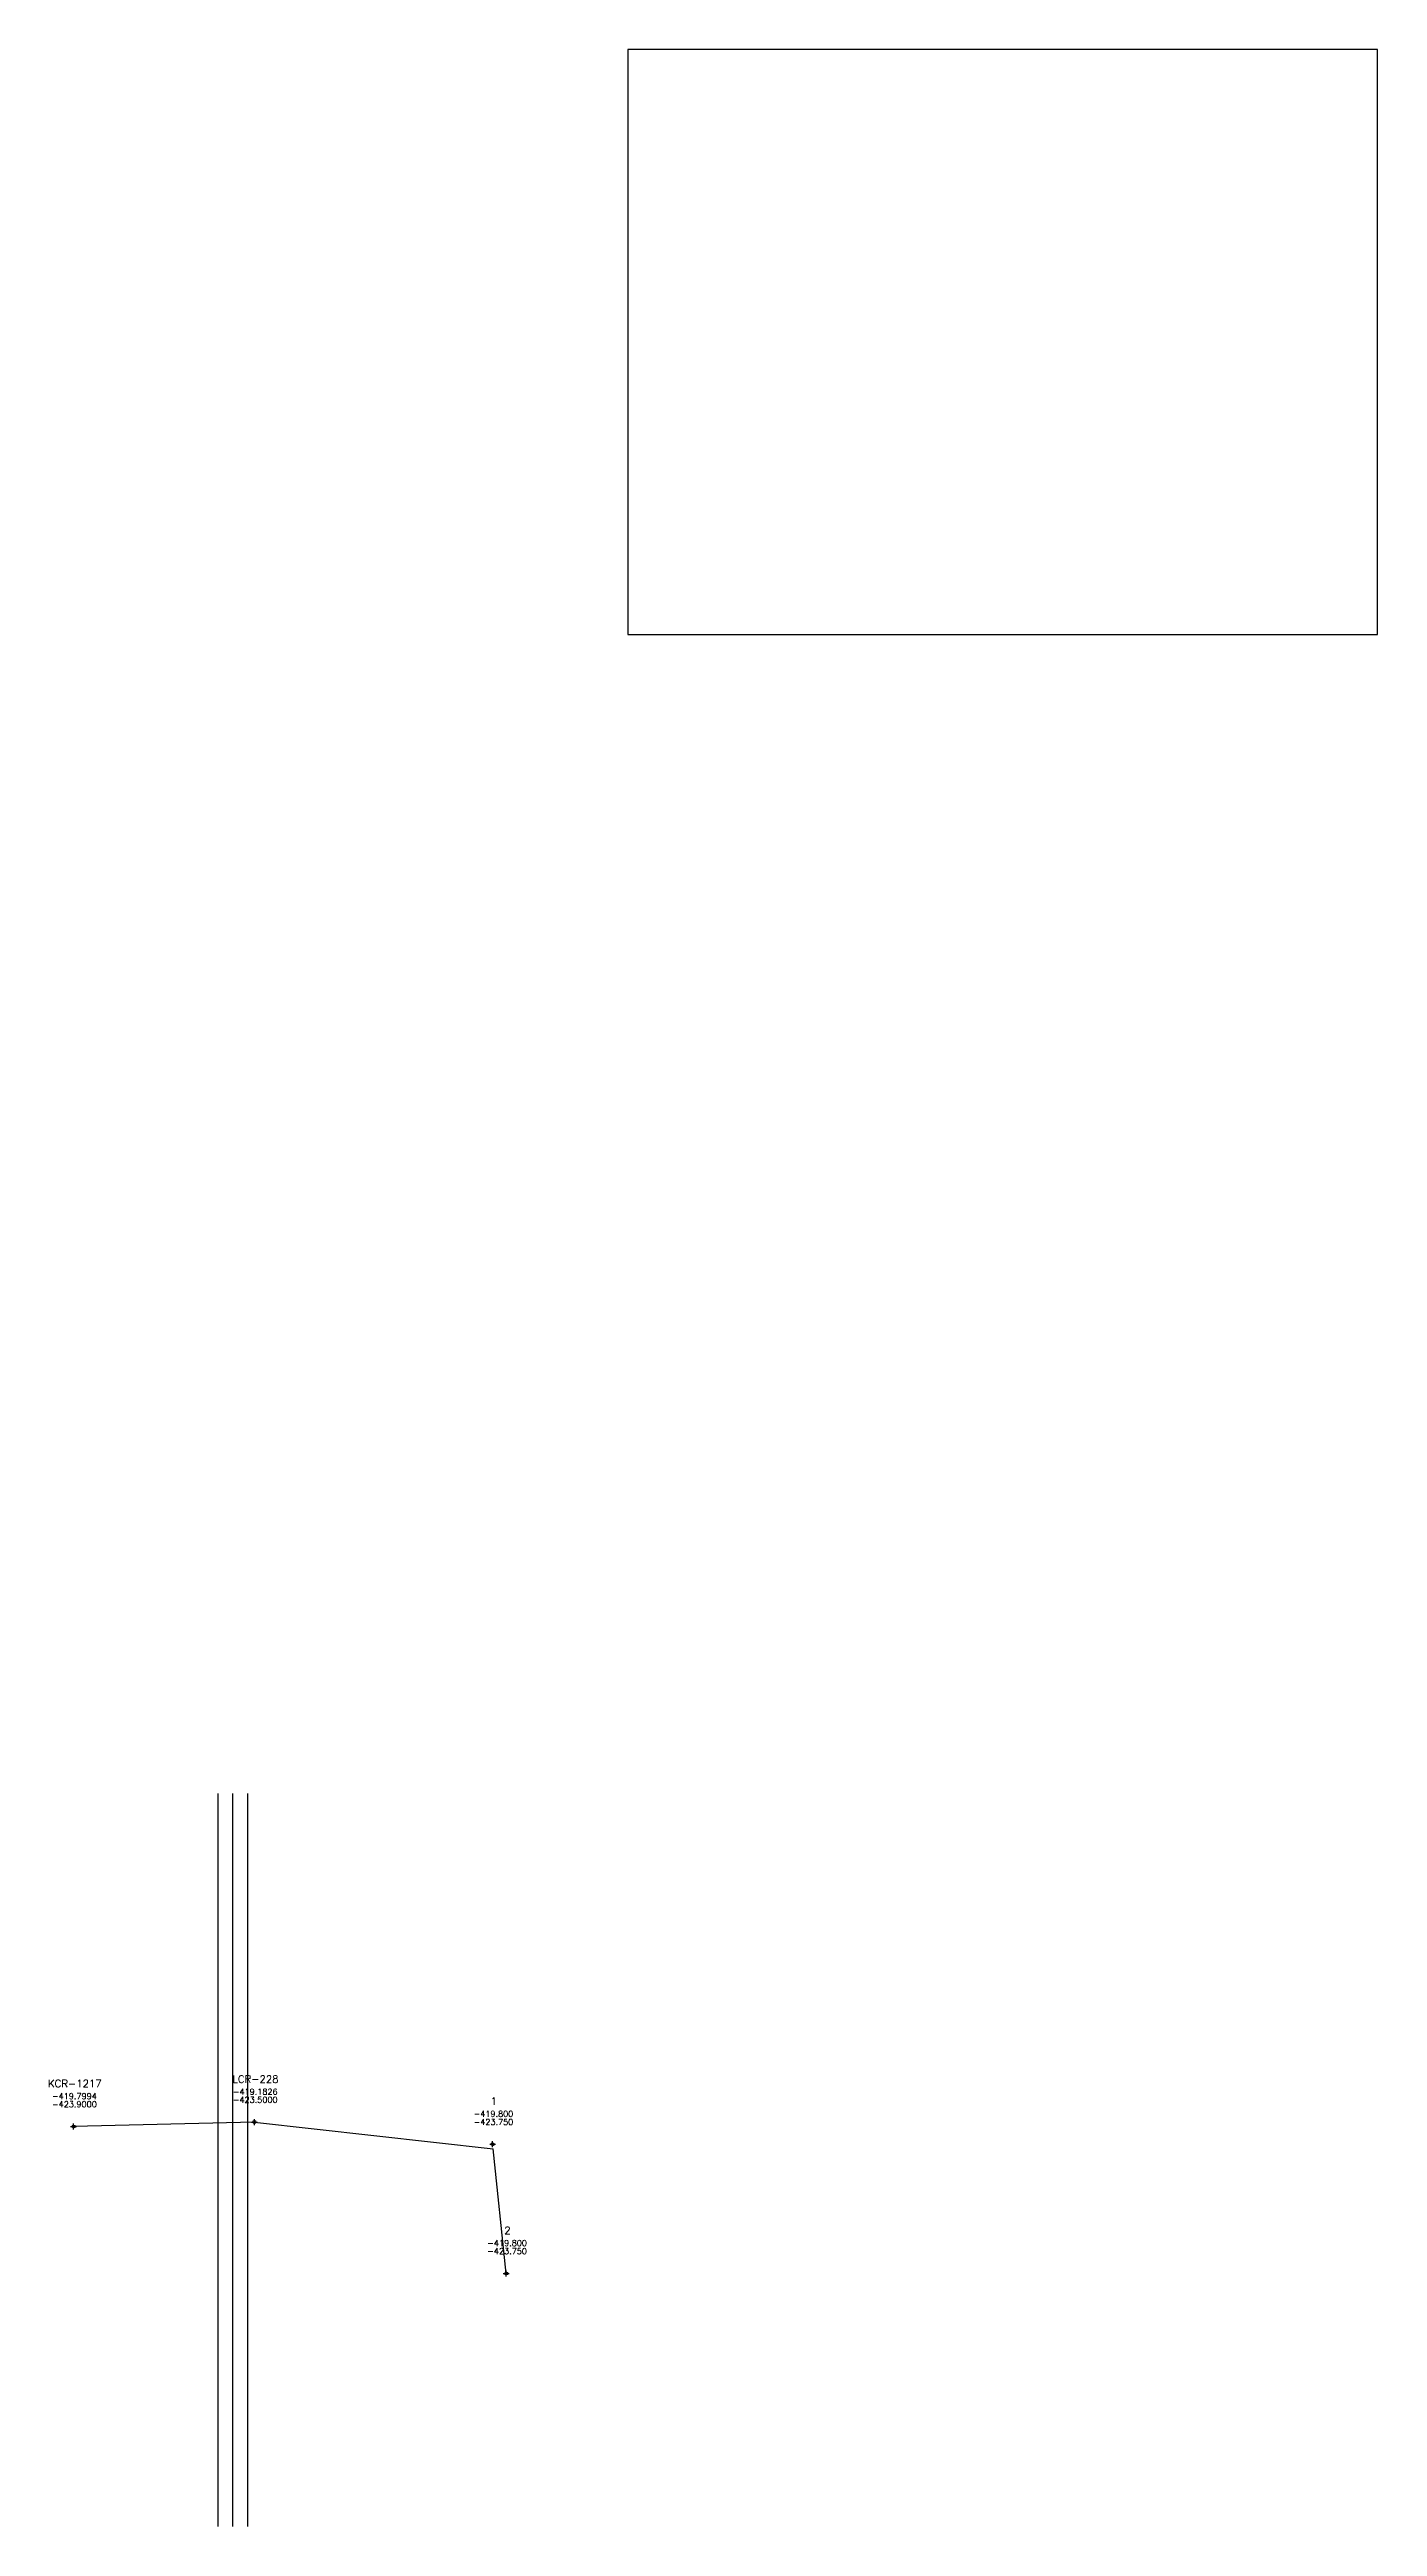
# Model space of a CAD drawing. Extents: x 3 to 13121, y 0 to 10397.
# Drawn here: x 11275.1 to 11499.1, y 9669.2 to 10087 of the extents above; entities that cross this region are included whole.
import ezdxf
from ezdxf.enums import TextEntityAlignment as Align

# ---------------------------------------------------------------- set-up
doc = ezdxf.new("R2010")
doc.units = 0
doc.header["$MEASUREMENT"] = 0
doc.header["$PDMODE"] = 34
doc.header["$PDSIZE"] = 0.5
doc.styles.add('ROMAND', font='romand', dxfattribs={"width": 0.7})
doc.styles.add('ROMANS', font='romans.shx', dxfattribs={"width": 1.65})

# ---------------------------------------------------------------- blocks, each defined once
blk = doc.blocks.new('F2')
blk.add_point((0, 0))
at = {"style": 'ROMAND'}
for tag, height, p in [('NOMBRE', 1.25, (0.2, 6.62)), ('CIELO', 1, (0.14, 4.62)), ('PISO', 1, (0.14, 3.25))]:
    blk.add_attdef(tag, text='', height=height, dxfattribs=at).set_placement(p, align=Align.CENTER)
at = {"style": 'ROMANS', "flags": 1}
for tag, p in [('LOCALIZACION', (-0.07, -4.93)), ('MINA', (-0.07, -3.26)), ('ESTRUCTURA', (-0.07, -6.62)), ('NIVEL', (-0.07, -8.29)), ('ATRAS', (-0.07, -13.48)), ('FECHA', (-0.07, -11.79)), ('OBRA', (-0.07, -10.12)), ('TOPOGRAFO', (2.67, -15.3))]:
    blk.add_attdef(tag, text='', height=1.25, dxfattribs=at).set_placement(p, align=Align.CENTER)

msp = doc.modelspace()

# ---------------------------------------------------------------- linework, layer by layer
at = {"color": 0, "linetype": 'Continuous'}
msp.add_lwpolyline([(11372.634, 10087.00896), (11372.634, 9988.33087), (11499.07166, 9988.33087), (11499.07166, 10087.00896)], close=True, dxfattribs=at)
at = {"color": 3, "linetype": 'Continuous'}
for points in [[(11303.49072, 9792.83235), (11303.49072, 9669.1843)], [(11308.49072, 9792.83235), (11308.49072, 9669.1843)]]:
    msp.add_lwpolyline(points, dxfattribs=at)
at = {"color": 1, "linetype": 'Continuous', "elevation": -414.30849}
msp.add_lwpolyline([(11305.99072, 9792.83235), (11305.99072, 9669.1843)], dxfattribs=at)
at = {"color": 5, "linetype": 'Continuous'}
for points, elevation in [([(11309.6529, 9737.405), (11279.1642, 9736.6492)], -419.1826), ([(11309.6529, 9737.405), (11349.9203, 9732.90022)], -419.1826), ([(11352.14, 9711.87), (11349.9203, 9732.90022)], -419.8)]:
    msp.add_lwpolyline(points, dxfattribs=dict(at, elevation=elevation))

# ---------------------------------------------------------------- block references
for p, values in [((11279.1642, 9736.6492, -419.7994), {'NOMBRE': 'KCR-1217', 'CIELO': '-419.7994', 'PISO': '-423.9000'}), ((11309.6529, 9737.405, -419.1826), {'NOMBRE': 'LCR-228', 'CIELO': '-419.1826', 'PISO': '-423.5000'}), ((11349.84, 9733.661, -419.8), {'NOMBRE': '1', 'CIELO': '-419.800', 'PISO': '-423.750'}), ((11352.14, 9711.87, -419.8), {'NOMBRE': '2', 'CIELO': '-419.800', 'PISO': '-423.750'})]:
    msp.add_blockref('F2', p, dxfattribs=at).add_auto_attribs(values)

doc.saveas('drawing.dxf')
